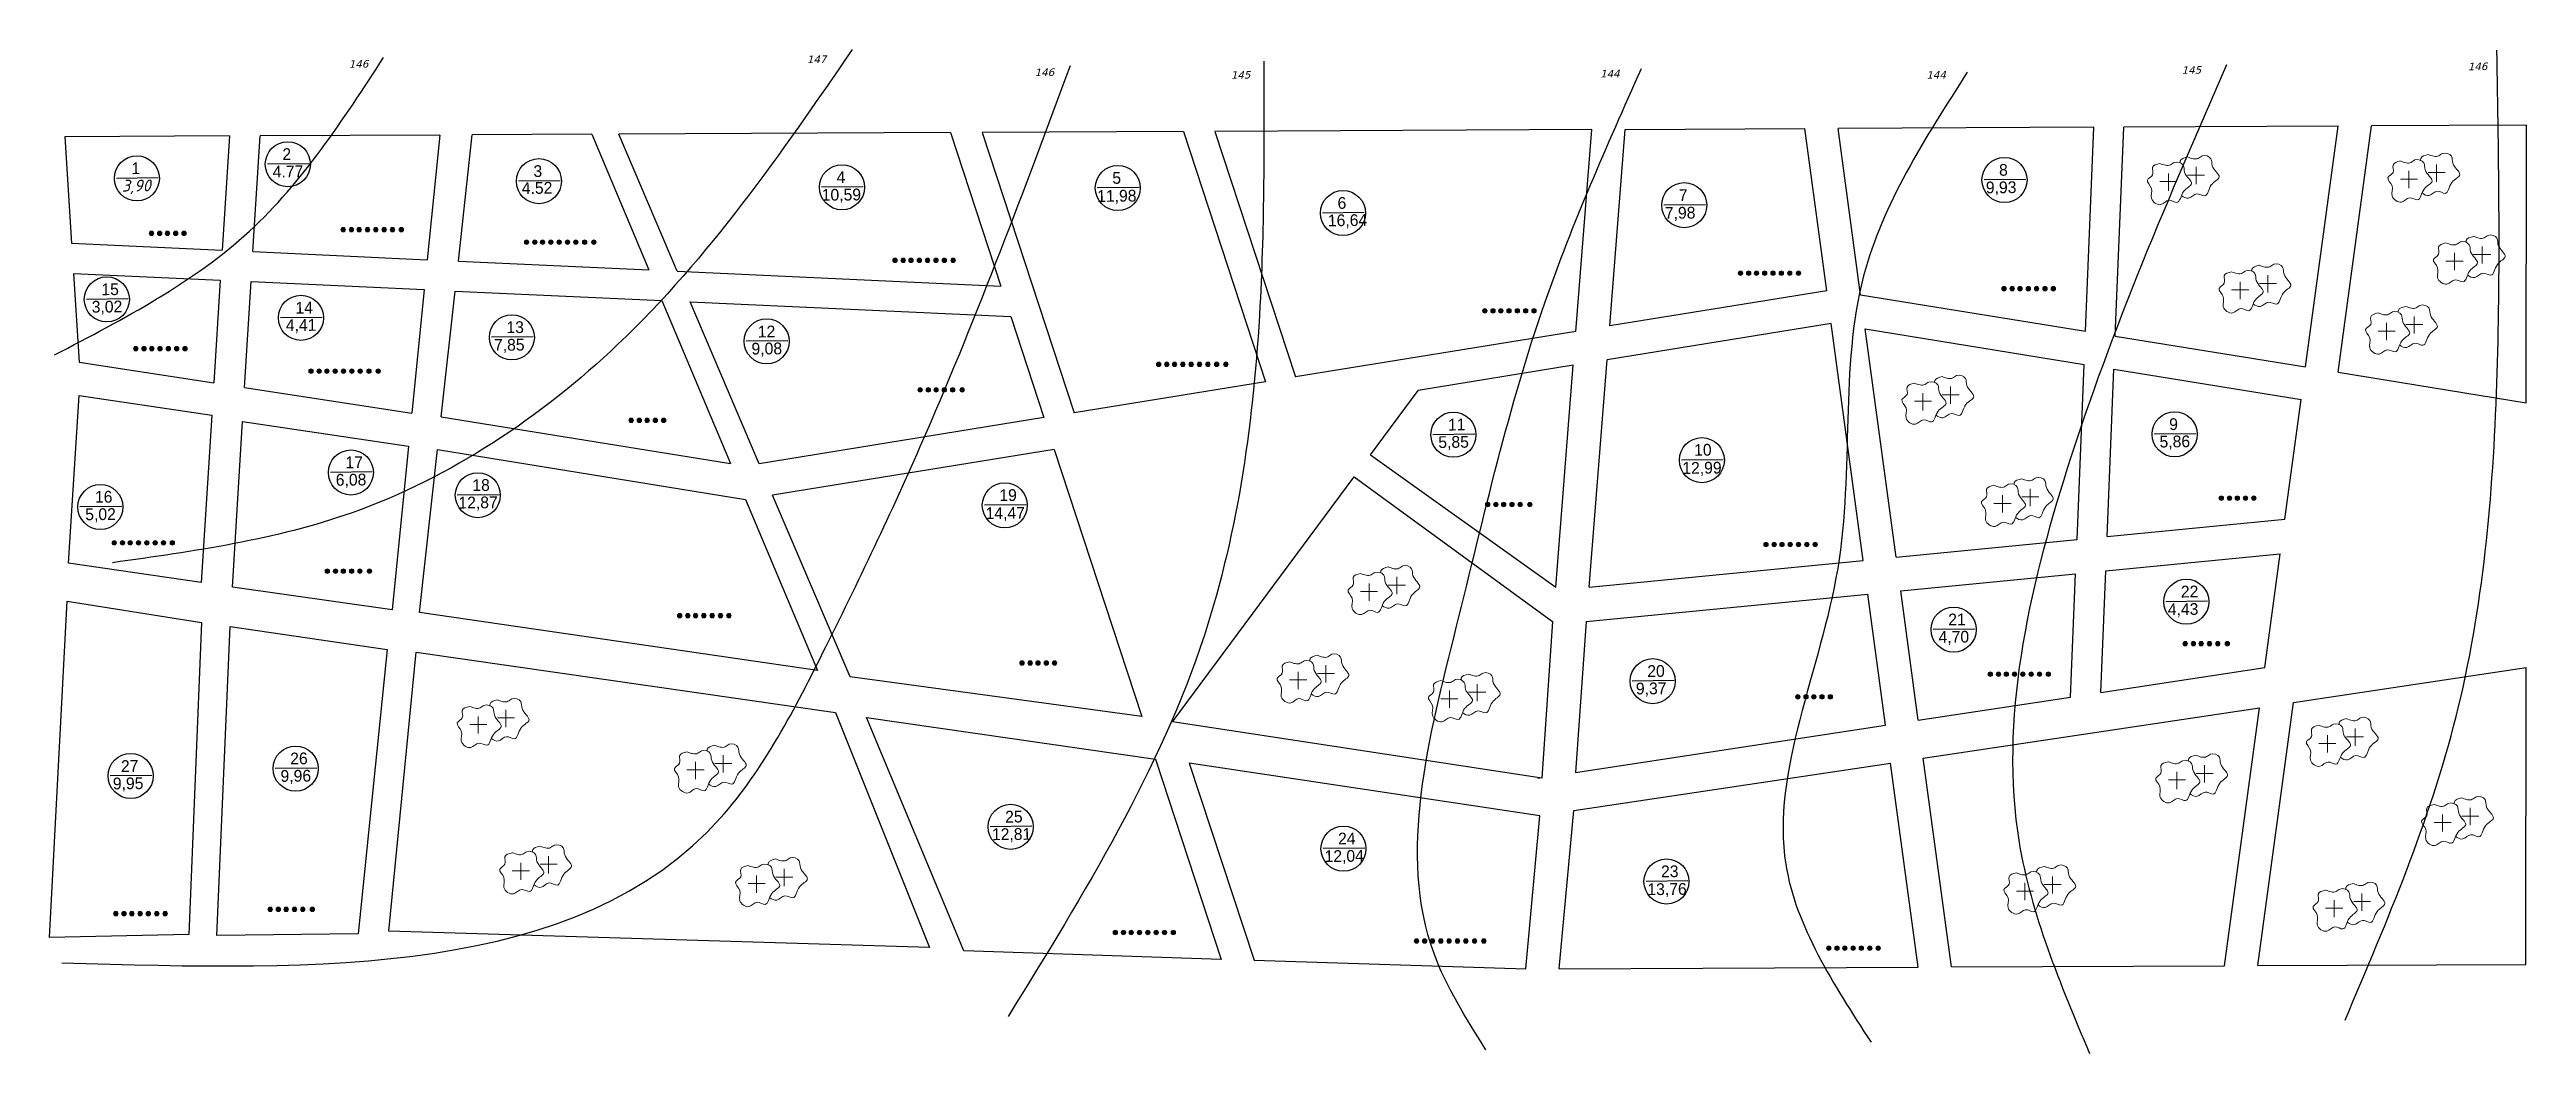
# Model space of a CAD drawing. Header units: millimetres. Extents: x -710977 to 10671, y -929782 to 89628.
# Drawn here: x 2108.1 to 2478.9, y 2162.9 to 2313.1 of the extents above; entities that cross this region are included whole.
import ezdxf

# ---------------------------------------------------------------- set-up
doc = ezdxf.new("R2010")
doc.units = ezdxf.units.MM
doc.header["$LTSCALE"] = 0.4
doc.layers.add('GRP_workPlace', color=100, linetype='Continuous')
doc.layers.add('Площади', color=7, linetype='Continuous')
doc.layers.add('Тонкая', color=82, linetype='Continuous', lineweight=20)
doc.styles.add('style1', font='verdana.ttf', dxfattribs={"oblique": 15})

msp = doc.modelspace()

# ---------------------------------------------------------------- texts
at = {"color": 2, "ltscale": 0.5, "attachment_point": 1, "rotation": 0.63657}
for s, width, insert, char_height in [('1', 5.01493, (2120.384, 2296.174), 1.759), ('4.{\\Ftxt|c204;77}', 8.51432, (2141.531, 2295.677), 1.75896), ('2', 5.01493, (2142.981, 2298.287), 1.759), ('3', 5.01493, (2180.57, 2295.753), 1.759), ('8', 5.01493, (2399.979, 2295.932), 1.759), ('{\\fISOCPEUR|b0|i1|c204|p34;3,90}', 8.51432, (2118.934, 2293.564), 1.75896), ('4.{\\Ftxt|c204;52}', 8.51432, (2178.82, 2293.211), 1.75896), ('{\\Ftxt|c204;10,59}', 8.51432, (2223.722, 2292.196), 1.75896), ('4', 5.01493, (2225.942, 2294.843), 1.759), ('{\\Ftxt|c204;11,98}', 8.51432, (2264.959, 2292.025), 1.75896), ('5', 5.01493, (2267.232, 2294.737), 1.759), ('7', 5.01493, (2352.036, 2292.159), 1.759), ('{\\Ftxt|c204;9,93}', 8.51432, (2398.002, 2293.302), 1.75896), ('{\\Ftxt|c204;16,64}', 8.51432, (2299.498, 2288.374), 1.75896), ('6', 5.01493, (2300.948, 2290.985), 1.759), ('{\\Ftxt|c204;7,98}', 8.51432, (2349.946, 2289.492), 1.75896), ('15', 5.01493, (2115.883, 2278.066), 1.759), ('{\\Ftxt|c204;3,02}', 8.51432, (2114.433, 2275.455), 1.75896), ('14', 5.01493, (2144.943, 2275.307), 1.759), ('{\\Ftxt|c204;4,41}', 8.51432, (2143.493, 2272.697), 1.75896), ('{\\Ftxt|c204;7,85}', 8.51432, (2174.657, 2269.746), 1.75896), ('13', 5.01493, (2176.525, 2272.389), 1.759), ('12', 5.01493, (2214.155, 2271.737), 1.759), ('{\\Ftxt|c204;9,08}', 8.51432, (2213.212, 2269.186), 1.75896), ('{\\Ftxt|c204;5,85}', 8.51432, (2316.029, 2255.21), 1.75896), ('11', 5.01493, (2317.479, 2257.82), 1.759), ('{\\Ftxt|c204;5,86}', 8.51432, (2424.003, 2255.28), 1.75896), ('9', 5.01493, (2425.453, 2257.89), 1.759), ('17', 5.01493, (2152.424, 2252.174), 1.759), ('{\\Ftxt|c204;12,99}', 8.51432, (2352.558, 2251.331), 1.75896), ('10', 5.01493, (2354.331, 2254.038), 1.759), ('{\\Ftxt|c204;6,08}', 8.51432, (2150.974, 2249.564), 1.75896), ('18', 5.01493, (2171.417, 2248.77), 1.759), ('19', 5.01493, (2250.316, 2247.261), 1.759), ('{\\Ftxt|c204;5,02}', 8.51432, (2113.469, 2244.401), 1.75896), ('16', 5.01493, (2114.919, 2247.012), 1.759), ('{\\Ftxt|c204;12,87}', 8.51432, (2169.332, 2246.149), 1.75896), ('{\\Ftxt|c204;14,47}', 8.51432, (2248.253, 2244.567), 1.75896), ('22', 5.01493, (2427.197, 2232.839), 1.759), ('21', 5.01493, (2392.368, 2228.668), 1.759), ('{\\Ftxt|c204;4,43}', 8.51432, (2425.239, 2230.198), 1.75896), ('{\\Ftxt|c204;4,70}', 8.51432, (2390.919, 2226.057), 1.75896), ('{\\Ftxt|c204;9,37}', 8.51432, (2345.614, 2218.337), 1.75896), ('20', 5.01493, (2347.317, 2220.952), 1.759), ('27', 5.01493, (2118.806, 2206.734), 1.759), ('26', 5.01493, (2144.15, 2207.87), 1.759), ('{\\Ftxt|c204;9,95}', 8.51432, (2117.598, 2204.131), 1.75896), ('{\\Ftxt|c204;9,96}', 8.51432, (2142.7, 2205.26), 1.75896), ('25', 5.01493, (2251.186, 2199.163), 1.759), ('{\\Ftxt|c204;12,81}', 8.51432, (2249.206, 2196.533), 1.75896), ('24', 5.01493, (2301.02, 2195.891), 1.759), ('{\\Ftxt|c204;12,04}', 8.51432, (2299.002, 2193.262), 1.75896), ('{\\Ftxt|c204;13,76}', 8.51432, (2347.332, 2188.306), 1.75896), ('23', 5.01493, (2349.375, 2190.984), 1.759)]:
    msp.add_mtext_dynamic_manual_height_columns(s, width=width, gutter_width=17.59, heights=[0], dxfattribs=dict(at, insert=insert, char_height=char_height))
at = {"layer": 'Площади', "color": 0, "lineweight": 30, "style": 'style1', "oblique": 15}
for s, p in [('146', (2152.929, 2310.338)), ('147', (2221.514, 2311.033)), ('146', (2255.609, 2309.086)), ('145', (2427.324, 2309.426)), ('146', (2470.169, 2309.958)), ('145', (2284.984, 2308.696)), ('144', (2340.268, 2308.878)), ('144', (2389.1, 2308.696))]:
    msp.add_text(s, height=1.12, rotation=0.71037, dxfattribs=at).set_placement(p)

# ---------------------------------------------------------------- hatches: boundary and pattern name
at = {"layer": 'Тонкая', "ltscale": 10}
for points in [[(2123.725, 2285.564, 1), (2123.054, 2285.564, 1)], [(2124.949, 2285.564, 1), (2124.278, 2285.564, 1)], [(2126.117, 2285.564, 1), (2125.446, 2285.564, 1)], [(2127.356, 2285.564, 1), (2126.685, 2285.564, 1)], [(2128.595, 2285.564, 1), (2127.924, 2285.564, 1)], [(2152.434, 2286.109, 1), (2151.763, 2286.109, 1)], [(2153.658, 2286.109, 1), (2152.987, 2286.109, 1)], [(2154.826, 2286.109, 1), (2154.155, 2286.109, 1)], [(2156.065, 2286.109, 1), (2155.394, 2286.109, 1)], [(2157.304, 2286.109, 1), (2156.633, 2286.109, 1)], [(2158.56, 2286.109, 1), (2157.889, 2286.109, 1)], [(2159.811, 2286.109, 1), (2159.14, 2286.109, 1)], [(2161.123, 2286.109, 1), (2160.452, 2286.109, 1)], [(2179.886, 2284.247, 1), (2179.215, 2284.247, 1)], [(2181.11, 2284.247, 1), (2180.439, 2284.247, 1)], [(2182.278, 2284.247, 1), (2181.606, 2284.247, 1)], [(2183.517, 2284.247, 1), (2182.845, 2284.247, 1)], [(2184.755, 2284.247, 1), (2184.084, 2284.247, 1)], [(2186.012, 2284.247, 1), (2185.341, 2284.247, 1)], [(2187.263, 2284.247, 1), (2186.591, 2284.247, 1)], [(2188.575, 2284.247, 1), (2187.904, 2284.247, 1)], [(2189.958, 2284.247, 1), (2189.286, 2284.247, 1)], [(2235.047, 2281.525, 1), (2234.376, 2281.525, 1)], [(2236.271, 2281.525, 1), (2235.6, 2281.525, 1)], [(2237.439, 2281.525, 1), (2236.767, 2281.525, 1)], [(2238.677, 2281.525, 1), (2238.006, 2281.525, 1)], [(2239.916, 2281.525, 1), (2239.245, 2281.525, 1)], [(2241.173, 2281.525, 1), (2240.502, 2281.525, 1)], [(2242.424, 2281.525, 1), (2241.752, 2281.525, 1)], [(2243.736, 2281.525, 1), (2243.065, 2281.525, 1)], [(2361.612, 2279.603, 1), (2360.941, 2279.603, 1)], [(2362.836, 2279.603, 1), (2362.165, 2279.603, 1)], [(2364.004, 2279.603, 1), (2363.332, 2279.603, 1)], [(2365.242, 2279.603, 1), (2364.571, 2279.603, 1)], [(2366.481, 2279.603, 1), (2365.81, 2279.603, 1)], [(2367.738, 2279.603, 1), (2367.067, 2279.603, 1)], [(2368.989, 2279.603, 1), (2368.317, 2279.603, 1)], [(2370.301, 2279.603, 1), (2369.63, 2279.603, 1)], [(2401.075, 2277.296, 1), (2400.404, 2277.296, 1)], [(2402.299, 2277.296, 1), (2401.628, 2277.296, 1)], [(2403.467, 2277.296, 1), (2402.795, 2277.296, 1)], [(2404.706, 2277.296, 1), (2404.034, 2277.296, 1)], [(2405.945, 2277.296, 1), (2405.273, 2277.296, 1)], [(2407.201, 2277.296, 1), (2406.53, 2277.296, 1)], [(2408.452, 2277.296, 1), (2407.78, 2277.296, 1)], [(2323.336, 2273.976, 1), (2322.665, 2273.976, 1)], [(2324.56, 2273.976, 1), (2323.889, 2273.976, 1)], [(2325.728, 2273.976, 1), (2325.057, 2273.976, 1)], [(2326.967, 2273.976, 1), (2326.295, 2273.976, 1)], [(2328.206, 2273.976, 1), (2327.534, 2273.976, 1)], [(2329.462, 2273.976, 1), (2328.791, 2273.976, 1)], [(2330.713, 2273.976, 1), (2330.042, 2273.976, 1)], [(2121.378, 2268.316, 1), (2120.707, 2268.316, 1)], [(2122.602, 2268.316, 1), (2121.931, 2268.316, 1)], [(2123.77, 2268.316, 1), (2123.099, 2268.316, 1)], [(2125.009, 2268.316, 1), (2124.338, 2268.316, 1)], [(2126.248, 2268.316, 1), (2125.576, 2268.316, 1)], [(2127.504, 2268.316, 1), (2126.833, 2268.316, 1)], [(2128.755, 2268.316, 1), (2128.084, 2268.316, 1)], [(2274.504, 2265.977, 1), (2273.832, 2265.977, 1)], [(2275.728, 2265.977, 1), (2275.056, 2265.977, 1)], [(2276.895, 2265.977, 1), (2276.224, 2265.977, 1)], [(2278.134, 2265.977, 1), (2277.463, 2265.977, 1)], [(2279.373, 2265.977, 1), (2278.702, 2265.977, 1)], [(2280.63, 2265.977, 1), (2279.958, 2265.977, 1)], [(2281.88, 2265.977, 1), (2281.209, 2265.977, 1)], [(2283.193, 2265.977, 1), (2282.521, 2265.977, 1)], [(2284.575, 2265.977, 1), (2283.904, 2265.977, 1)], [(2147.601, 2264.945, 1), (2146.93, 2264.945, 1)], [(2148.825, 2264.945, 1), (2148.154, 2264.945, 1)], [(2149.993, 2264.945, 1), (2149.322, 2264.945, 1)], [(2151.232, 2264.945, 1), (2150.561, 2264.945, 1)], [(2152.471, 2264.945, 1), (2151.8, 2264.945, 1)], [(2153.727, 2264.945, 1), (2153.056, 2264.945, 1)], [(2154.978, 2264.945, 1), (2154.307, 2264.945, 1)], [(2156.29, 2264.945, 1), (2155.619, 2264.945, 1)], [(2157.673, 2264.945, 1), (2157.002, 2264.945, 1)], [(2238.796, 2262.143, 1), (2238.124, 2262.143, 1)], [(2240.02, 2262.143, 1), (2239.348, 2262.143, 1)], [(2241.187, 2262.143, 1), (2240.516, 2262.143, 1)], [(2242.426, 2262.143, 1), (2241.755, 2262.143, 1)], [(2243.665, 2262.143, 1), (2242.994, 2262.143, 1)], [(2245.094, 2262.143, 1), (2244.423, 2262.143, 1)], [(2195.537, 2257.592, 1), (2194.866, 2257.592, 1)], [(2196.761, 2257.592, 1), (2196.09, 2257.592, 1)], [(2197.929, 2257.592, 1), (2197.258, 2257.592, 1)], [(2199.168, 2257.592, 1), (2198.497, 2257.592, 1)], [(2200.407, 2257.592, 1), (2199.736, 2257.592, 1)], [(2323.773, 2245.009, 1), (2323.102, 2245.009, 1)], [(2324.997, 2245.009, 1), (2324.326, 2245.009, 1)], [(2326.165, 2245.009, 1), (2325.493, 2245.009, 1)], [(2327.404, 2245.009, 1), (2326.732, 2245.009, 1)], [(2328.643, 2245.009, 1), (2327.971, 2245.009, 1)], [(2330.072, 2245.009, 1), (2329.4, 2245.009, 1)], [(2433.601, 2245.954, 1), (2432.929, 2245.954, 1)], [(2434.825, 2245.954, 1), (2434.153, 2245.954, 1)], [(2435.992, 2245.954, 1), (2435.321, 2245.954, 1)], [(2437.231, 2245.954, 1), (2436.56, 2245.954, 1)], [(2438.47, 2245.954, 1), (2437.799, 2245.954, 1)], [(2118.155, 2239.264, 1), (2117.484, 2239.264, 1)], [(2119.379, 2239.264, 1), (2118.708, 2239.264, 1)], [(2120.546, 2239.264, 1), (2119.875, 2239.264, 1)], [(2121.785, 2239.264, 1), (2121.114, 2239.264, 1)], [(2123.024, 2239.264, 1), (2122.353, 2239.264, 1)], [(2124.281, 2239.264, 1), (2123.61, 2239.264, 1)], [(2125.531, 2239.264, 1), (2124.86, 2239.264, 1)], [(2126.844, 2239.264, 1), (2126.172, 2239.264, 1)], [(2365.429, 2239.005, 1), (2364.758, 2239.005, 1)], [(2366.653, 2239.005, 1), (2365.982, 2239.005, 1)], [(2367.821, 2239.005, 1), (2367.149, 2239.005, 1)], [(2369.059, 2239.005, 1), (2368.388, 2239.005, 1)], [(2370.298, 2239.005, 1), (2369.627, 2239.005, 1)], [(2371.555, 2239.005, 1), (2370.884, 2239.005, 1)], [(2372.806, 2239.005, 1), (2372.134, 2239.005, 1)], [(2150.063, 2235.028, 1), (2149.391, 2235.028, 1)], [(2151.287, 2235.028, 1), (2150.615, 2235.028, 1)], [(2152.454, 2235.028, 1), (2151.783, 2235.028, 1)], [(2153.693, 2235.028, 1), (2153.022, 2235.028, 1)], [(2154.932, 2235.028, 1), (2154.261, 2235.028, 1)], [(2156.361, 2235.028, 1), (2155.69, 2235.028, 1)], [(2202.793, 2228.37, 1), (2202.121, 2228.37, 1)], [(2204.017, 2228.37, 1), (2203.345, 2228.37, 1)], [(2205.184, 2228.37, 1), (2204.513, 2228.37, 1)], [(2206.423, 2228.37, 1), (2205.752, 2228.37, 1)], [(2207.662, 2228.37, 1), (2206.991, 2228.37, 1)], [(2208.919, 2228.37, 1), (2208.248, 2228.37, 1)], [(2210.169, 2228.37, 1), (2209.498, 2228.37, 1)], [(2254.057, 2221.292, 1), (2253.385, 2221.292, 1)], [(2255.281, 2221.292, 1), (2254.609, 2221.292, 1)], [(2256.448, 2221.292, 1), (2255.777, 2221.292, 1)], [(2257.687, 2221.292, 1), (2257.016, 2221.292, 1)], [(2258.926, 2221.292, 1), (2258.255, 2221.292, 1)], [(2428.197, 2224.179, 1), (2427.526, 2224.179, 1)], [(2429.421, 2224.179, 1), (2428.75, 2224.179, 1)], [(2430.589, 2224.179, 1), (2429.918, 2224.179, 1)], [(2431.828, 2224.179, 1), (2431.156, 2224.179, 1)], [(2433.067, 2224.179, 1), (2432.395, 2224.179, 1)], [(2434.496, 2224.179, 1), (2433.824, 2224.179, 1)], [(2399.014, 2219.605, 1), (2398.343, 2219.605, 1)], [(2400.238, 2219.605, 1), (2399.567, 2219.605, 1)], [(2401.406, 2219.605, 1), (2400.735, 2219.605, 1)], [(2402.645, 2219.605, 1), (2401.974, 2219.605, 1)], [(2403.884, 2219.605, 1), (2403.213, 2219.605, 1)], [(2405.14, 2219.605, 1), (2404.469, 2219.605, 1)], [(2406.391, 2219.605, 1), (2405.72, 2219.605, 1)], [(2407.703, 2219.605, 1), (2407.032, 2219.605, 1)], [(2370.198, 2216.227, 1), (2369.527, 2216.227, 1)], [(2371.422, 2216.227, 1), (2370.751, 2216.227, 1)], [(2372.59, 2216.227, 1), (2371.919, 2216.227, 1)], [(2373.829, 2216.227, 1), (2373.158, 2216.227, 1)], [(2375.068, 2216.227, 1), (2374.396, 2216.227, 1)], [(2118.396, 2183.773, 1), (2117.724, 2183.773, 1)], [(2119.62, 2183.773, 1), (2118.948, 2183.773, 1)], [(2120.787, 2183.773, 1), (2120.116, 2183.773, 1)], [(2122.026, 2183.773, 1), (2121.355, 2183.773, 1)], [(2123.265, 2183.773, 1), (2122.594, 2183.773, 1)], [(2124.522, 2183.773, 1), (2123.85, 2183.773, 1)], [(2125.772, 2183.773, 1), (2125.101, 2183.773, 1)], [(2141.505, 2184.429, 1), (2140.833, 2184.429, 1)], [(2142.729, 2184.429, 1), (2142.057, 2184.429, 1)], [(2143.896, 2184.429, 1), (2143.225, 2184.429, 1)], [(2145.135, 2184.429, 1), (2144.464, 2184.429, 1)], [(2146.374, 2184.429, 1), (2145.703, 2184.429, 1)], [(2147.803, 2184.429, 1), (2147.132, 2184.429, 1)], [(2268.017, 2180.968, 1), (2267.346, 2180.968, 1)], [(2269.241, 2180.968, 1), (2268.57, 2180.968, 1)], [(2270.409, 2180.968, 1), (2269.737, 2180.968, 1)], [(2271.648, 2180.968, 1), (2270.976, 2180.968, 1)], [(2272.887, 2180.968, 1), (2272.215, 2180.968, 1)], [(2274.143, 2180.968, 1), (2273.472, 2180.968, 1)], [(2275.394, 2180.968, 1), (2274.722, 2180.968, 1)], [(2276.706, 2180.968, 1), (2276.035, 2180.968, 1)], [(2313.12, 2179.697, 1), (2312.449, 2179.697, 1)], [(2314.344, 2179.697, 1), (2313.673, 2179.697, 1)], [(2315.511, 2179.697, 1), (2314.84, 2179.697, 1)], [(2316.75, 2179.697, 1), (2316.079, 2179.697, 1)], [(2317.989, 2179.697, 1), (2317.318, 2179.697, 1)], [(2319.246, 2179.697, 1), (2318.575, 2179.697, 1)], [(2320.496, 2179.697, 1), (2319.825, 2179.697, 1)], [(2321.809, 2179.697, 1), (2321.137, 2179.697, 1)], [(2323.191, 2179.697, 1), (2322.52, 2179.697, 1)], [(2374.848, 2178.613, 1), (2374.176, 2178.613, 1)], [(2376.072, 2178.613, 1), (2375.4, 2178.613, 1)], [(2377.239, 2178.613, 1), (2376.568, 2178.613, 1)], [(2378.478, 2178.613, 1), (2377.807, 2178.613, 1)], [(2379.717, 2178.613, 1), (2379.046, 2178.613, 1)], [(2380.974, 2178.613, 1), (2380.302, 2178.613, 1)], [(2382.224, 2178.613, 1), (2381.553, 2178.613, 1)]]:
    msp.add_hatch(color=0, dxfattribs=at).paths.add_polyline_path(points)

# ---------------------------------------------------------------- linework, layer by layer
at = {"color": 241, "lineweight": 25}
for p, q in [((2146.997, 2295.977), (2140.743, 2295.907)), ((2124.4, 2293.863), (2118.146, 2293.794)), ((2184.586, 2293.443), (2178.332, 2293.373)), ((2229.958, 2292.532), (2223.704, 2292.463)), ((2271.248, 2292.427), (2264.994, 2292.357)), ((2403.995, 2293.621), (2397.742, 2293.552)), ((2304.963, 2288.674), (2298.71, 2288.605)), ((2356.052, 2289.848), (2349.799, 2289.778)), ((2119.899, 2275.755), (2113.645, 2275.685)), ((2148.959, 2272.997), (2142.705, 2272.927)), ((2180.541, 2270.078), (2174.287, 2270.008)), ((2218.677, 2269.486), (2212.424, 2269.416)), ((2321.495, 2255.509), (2315.241, 2255.44)), ((2429.469, 2255.579), (2423.215, 2255.51)), ((2358.695, 2251.699), (2352.441, 2251.63)), ((2156.44, 2249.863), (2150.186, 2249.794)), ((2118.935, 2244.701), (2112.681, 2244.632)), ((2175.433, 2246.459), (2169.179, 2246.39)), ((2254.332, 2244.951), (2248.078, 2244.881)), ((2431.213, 2230.529), (2424.96, 2230.459)), ((2396.384, 2226.357), (2390.131, 2226.288)), ((2351.333, 2218.642), (2345.079, 2218.572)), ((2123.461, 2204.462), (2117.208, 2204.393)), ((2148.166, 2205.56), (2141.912, 2205.49)), ((2255.202, 2196.853), (2248.949, 2196.783)), ((2305.036, 2193.58), (2298.782, 2193.511)), ((2353.391, 2188.673), (2347.137, 2188.604))]:
    msp.add_line(p, q, dxfattribs=at)
at = {"color": 0, "lineweight": 30}
for p, q in [((2110.974, 2236.232), (2112.589, 2261.286)), ((2130.82, 2233.347), (2110.974, 2236.232)), ((2410.706, 2216.18), (2411.454, 2234.634))]:
    msp.add_line(p, q, dxfattribs=at)
at = {"color": 241, "lineweight": 25}
for centre in [(2143.804, 2295.903), (2121.207, 2293.79), (2181.394, 2293.369), (2226.766, 2292.458), (2268.055, 2292.353), (2400.803, 2293.548), (2301.771, 2288.6), (2352.86, 2289.774), (2116.707, 2275.681), (2145.766, 2272.923), (2177.348, 2270.004), (2215.485, 2269.412), (2318.302, 2255.436), (2426.277, 2255.506), (2355.502, 2251.626), (2153.248, 2249.79), (2115.743, 2244.627), (2172.241, 2246.386), (2251.14, 2244.877), (2428.021, 2230.455), (2393.192, 2226.283), (2348.14, 2218.568), (2120.269, 2204.389), (2144.974, 2205.486), (2252.01, 2196.779), (2301.843, 2193.507), (2350.198, 2188.6)]:
    msp.add_circle(centre, 3.373, dxfattribs=at)
at = {"ltscale": 0.5}
for points in [[(2108.898, 2267.391), (2138.057, 2285.894), (2158.152, 2311.878)], [(2109.96, 2176.424), (2208.588, 2198.101), (2224.349, 2223.691), (2239.322, 2255.58), (2260.994, 2310.697)], [(2228.289, 2313.059), (2193.221, 2268.966), (2153.424, 2243.769), (2117.567, 2236.289)], [(2289.897, 2311.33), (2289.342, 2274.77), (2281.026, 2225.469), (2251.642, 2168.412)], [(2323.162, 2163.427), (2315.4, 2177.829), (2318.726, 2226.576), (2332.032, 2275.324), (2346.447, 2310.222)], [(2434.045, 2310.776), (2410.205, 2250.396), (2402.998, 2194.448), (2413.532, 2162.873)], [(2451.787, 2167.858), (2468.419, 2213.282), (2474.518, 2263.137), (2474.518, 2312.992)], [(2395.236, 2309.668), (2379.712, 2279.201), (2375.831, 2235.44), (2368.07, 2191.124), (2380.821, 2164.535)]]:
    msp.add_spline(points, degree=3, dxfattribs=at)
at = {"layer": 'GRP_workPlace', "color": 4, "lineweight": 30}
for p, q in [((2135.069, 2300.129), (2110.415, 2300.013)), ((2110.415, 2300.013), (2111.442, 2284.073)), ((2135.069, 2300.129), (2133.981, 2283.036)), ((2138.582, 2282.824), (2139.647, 2300.15)), ((2166.545, 2300.277), (2139.647, 2300.15)), ((2166.545, 2300.277), (2164.672, 2281.624)), ((2169.338, 2281.409), (2171.424, 2300.3)), ((2189.314, 2300.384), (2171.424, 2300.3)), ((2189.314, 2300.384), (2197.855, 2280.097)), ((2243.034, 2300.636), (2193.355, 2300.403)), ((2202.098, 2279.902), (2193.355, 2300.403)), ((2243.034, 2300.636), (2250.552, 2277.673)), ((2277.896, 2300.8), (2247.743, 2300.658)), ((2247.743, 2300.658), (2261.526, 2258.726)), ((2277.896, 2300.8), (2290.151, 2263.365)), ((2111.442, 2284.073), (2133.981, 2283.036)), ((2138.582, 2282.824), (2164.672, 2281.624)), ((2169.338, 2281.409), (2197.855, 2280.097)), ((2111.733, 2279.56), (2112.589, 2266.286)), ((2111.733, 2279.56), (2133.696, 2278.549)), ((2133.696, 2278.549), (2132.72, 2263.202)), ((2137.333, 2262.496), (2138.306, 2278.337)), ((2138.306, 2278.337), (2164.223, 2277.145)), ((2164.223, 2277.145), (2162.367, 2258.661)), ((2166.767, 2258.133), (2168.843, 2276.932)), ((2168.843, 2276.932), (2199.787, 2275.508)), ((2202.098, 2279.902), (2250.552, 2277.673)), ((2199.787, 2275.508), (2210.058, 2251.116)), ((2214.389, 2251.085), (2204.056, 2275.312)), ((2204.056, 2275.312), (2252.048, 2273.104)), ((2252.048, 2273.104), (2256.995, 2257.991)), ((2112.589, 2266.286), (2132.72, 2263.202)), ((2137.333, 2262.496), (2162.367, 2258.661)), ((2290.151, 2263.365), (2261.526, 2258.726)), ((2112.589, 2261.286), (2132.411, 2258.348)), ((2132.411, 2258.348), (2130.82, 2233.347)), ((2135.498, 2232.643), (2137.021, 2257.418)), ((2137.021, 2257.418), (2161.873, 2253.737)), ((2166.767, 2258.133), (2210.058, 2251.116)), ((2256.995, 2257.991), (2214.389, 2251.085)), ((2161.873, 2253.737), (2159.415, 2229.249)), ((2163.532, 2228.832), (2166.225, 2253.22)), ((2166.225, 2253.22), (2212.317, 2245.749)), ((2258.55, 2253.243), (2216.384, 2246.409)), ((2258.55, 2253.243), (2271.64, 2213.259)), ((2212.317, 2245.749), (2223.093, 2220.156)), ((2227.98, 2219.219), (2216.384, 2246.409)), ((2159.415, 2229.249), (2135.498, 2232.643)), ((2108.131, 2180.221), (2110.793, 2230.535)), ((2110.793, 2230.535), (2130.891, 2227.363)), ((2223.093, 2220.156), (2163.532, 2228.832)), ((2130.891, 2227.363), (2128.966, 2180.647)), ((2133.183, 2180.533), (2135.187, 2226.734)), ((2135.187, 2226.734), (2158.672, 2223.298)), ((2158.672, 2223.298), (2154.337, 2180.741)), ((2271.64, 2213.259), (2227.98, 2219.219)), ((2245.001, 2178.206), (2230.46, 2213.107)), ((2230.46, 2213.107), (2273.724, 2206.891)), ((2273.724, 2206.891), (2283.535, 2176.925)), ((2128.966, 2180.647), (2108.131, 2180.221)), ((2154.337, 2180.741), (2133.183, 2180.533)), ((2283.535, 2176.925), (2245.001, 2178.206))]:
    msp.add_line(p, q, dxfattribs=at)
at = {"layer": 'GRP_workPlace', "color": 6, "lineweight": 30}
for p, q in [((2339.002, 2301.087), (2282.605, 2300.822)), ((2282.605, 2300.822), (2294.676, 2264.099)), ((2336.64, 2270.901), (2339.002, 2301.087)), ((2341.704, 2271.722), (2344.002, 2301.087)), ((2344.002, 2301.087), (2370.906, 2301.237)), ((2374.187, 2276.987), (2370.906, 2301.237)), ((2414.163, 2301.44), (2375.903, 2301.26)), ((2379.27, 2276.378), (2375.903, 2301.26)), ((2412.926, 2270.922), (2414.163, 2301.44)), ((2374.187, 2276.987), (2341.704, 2271.722)), ((2379.27, 2276.378), (2412.926, 2270.922)), ((2336.64, 2270.901), (2294.676, 2264.099)), ((2374.849, 2272.094), (2341.308, 2266.657)), ((2379.647, 2236.635), (2374.849, 2272.094)), ((2336.244, 2265.837), (2313.04, 2262.075)), ((2333.646, 2232.629), (2336.244, 2265.837)), ((2338.646, 2232.629), (2341.308, 2266.657)), ((2305.899, 2252.449), (2313.04, 2262.075)), ((2416.18, 2240.205), (2417.195, 2265.23)), ((2417.195, 2265.23), (2445.208, 2260.69)), ((2442.788, 2242.805), (2445.208, 2260.69)), ((2305.899, 2252.449), (2333.646, 2232.629)), ((2416.18, 2240.205), (2442.788, 2242.805)), ((2338.646, 2232.629), (2379.647, 2236.635)), ((2415.972, 2235.075), (2442.088, 2237.627)), ((2439.783, 2220.594), (2442.088, 2237.627)), ((2385.264, 2232.075), (2411.454, 2234.634)), ((2415.234, 2216.868), (2415.972, 2235.075)), ((2338.154, 2227.472), (2380.329, 2231.593)), ((2382.984, 2211.972), (2380.329, 2231.593)), ((2387.883, 2212.716), (2385.264, 2232.075)), ((2338.154, 2227.472), (2336.574, 2204.927)), ((2415.234, 2216.868), (2439.783, 2220.594)), ((2387.883, 2212.716), (2410.706, 2216.18)), ((2336.574, 2204.927), (2382.984, 2211.972)), ((2331.24, 2198.436), (2278.755, 2206.311)), ((2278.755, 2206.311), (2288.451, 2176.813)), ((2336.31, 2199.197), (2383.749, 2206.315)), ((2387.88, 2175.783), (2383.749, 2206.315)), ((2334.124, 2175.514), (2336.31, 2199.197)), ((2329.124, 2175.514), (2331.24, 2198.436)), ((2288.451, 2176.813), (2329.124, 2175.514)), ((2334.126, 2175.537), (2387.88, 2175.783))]:
    msp.add_line(p, q, dxfattribs=at)
at = {"layer": 'GRP_workPlace', "color": 0, "lineweight": 30}
for p, q in [((2417.396, 2270.198), (2418.664, 2301.461)), ((2450.745, 2301.612), (2418.664, 2301.461)), ((2445.87, 2265.582), (2450.745, 2301.612)), ((2450.763, 2264.789), (2455.748, 2301.635)), ((2478.947, 2301.744), (2455.748, 2301.635)), ((2478.921, 2260.225), (2478.947, 2301.744)), ((2384.582, 2237.117), (2379.961, 2271.265)), ((2379.961, 2271.265), (2412.724, 2265.955)), ((2417.396, 2270.198), (2445.87, 2265.582)), ((2411.662, 2239.764), (2412.724, 2265.955)), ((2450.763, 2264.789), (2478.921, 2260.225)), ((2276.236, 2212.467), (2303.446, 2249.144)), ((2303.446, 2249.144), (2333.154, 2227.472)), ((2384.582, 2237.117), (2411.662, 2239.764)), ((2333.154, 2227.472), (2331.515, 2204.076)), ((2158.903, 2181.183), (2163, 2222.892)), ((2163, 2222.892), (2225.784, 2213.896)), ((2444.076, 2215.366), (2478.896, 2220.591)), ((2478.868, 2176.198), (2478.896, 2220.591)), ((2225.784, 2213.896), (2239.867, 2178.744)), ((2388.65, 2207.05), (2438.972, 2214.601)), ((2433.749, 2175.992), (2438.972, 2214.601)), ((2438.752, 2176.015), (2444.076, 2215.366)), ((2331.515, 2204.076), (2276.236, 2212.467)), ((2392.877, 2175.806), (2388.65, 2207.05)), ((2330.965, 2204.076), (2331.521, 2204.16)), ((2239.867, 2178.744), (2158.903, 2181.183)), ((2392.877, 2175.806), (2433.749, 2175.992)), ((2438.752, 2176.015), (2478.868, 2176.198))]:
    msp.add_line(p, q, dxfattribs=at)
at = {"layer": 'Тонкая', "color": 0}
for p, q in [((2429.486, 2295.501), (2429.486, 2292.918)), ((2465.5, 2295.872), (2465.5, 2293.288)), ((2465.5, 2294.652), (2465.5, 2295.872)), ((2425.338, 2293.304), (2425.338, 2294.523)), ((2425.338, 2294.523), (2425.338, 2291.94)), ((2461.352, 2293.675), (2461.352, 2294.894)), ((2461.352, 2294.894), (2461.352, 2292.311)), ((2468.163, 2281.42), (2468.163, 2282.639)), ((2468.163, 2282.639), (2468.163, 2280.056)), ((2472.311, 2283.617), (2472.311, 2281.034)), ((2472.311, 2282.397), (2472.311, 2283.617)), ((2436.077, 2277.097), (2436.077, 2278.316)), ((2436.077, 2278.316), (2436.077, 2275.733)), ((2440.224, 2279.294), (2440.224, 2276.711)), ((2440.224, 2278.075), (2440.224, 2279.294)), ((2462.147, 2273.143), (2462.147, 2270.56)), ((2462.147, 2271.923), (2462.147, 2273.143)), ((2457.999, 2270.946), (2457.999, 2272.165)), ((2457.999, 2272.165), (2457.999, 2269.582)), ((2392.74, 2262.642), (2392.74, 2260.059)), ((2392.74, 2261.422), (2392.74, 2262.642)), ((2388.593, 2260.445), (2388.593, 2261.664)), ((2388.593, 2261.664), (2388.593, 2259.081)), ((2404.644, 2247.351), (2404.644, 2244.767)), ((2404.644, 2246.131), (2404.644, 2247.351)), ((2400.496, 2245.154), (2400.496, 2246.373)), ((2400.496, 2246.373), (2400.496, 2243.79)), ((2305.677, 2231.967), (2305.677, 2233.187)), ((2305.677, 2233.187), (2305.677, 2230.604)), ((2309.824, 2234.164), (2309.824, 2231.581)), ((2309.824, 2232.945), (2309.824, 2234.164)), ((2295.054, 2218.745), (2295.054, 2219.964)), ((2295.054, 2219.964), (2295.054, 2217.381)), ((2299.202, 2220.942), (2299.202, 2218.359)), ((2299.202, 2219.723), (2299.202, 2220.942)), ((2321.85, 2218.137), (2321.85, 2215.554)), ((2321.85, 2216.918), (2321.85, 2218.137)), ((2176.45, 2214.278), (2176.45, 2211.695)), ((2176.45, 2213.058), (2176.45, 2214.278)), ((2317.702, 2215.94), (2317.702, 2217.16)), ((2317.702, 2217.16), (2317.702, 2214.576)), ((2172.302, 2212.081), (2172.302, 2213.3)), ((2172.302, 2213.3), (2172.302, 2210.717)), ((2449.138, 2209.266), (2449.138, 2210.485)), ((2449.138, 2210.485), (2449.138, 2207.902)), ((2453.285, 2211.462), (2453.285, 2208.879)), ((2453.285, 2210.243), (2453.285, 2211.462)), ((2204.832, 2205.28), (2204.832, 2206.499)), ((2204.832, 2206.499), (2204.832, 2203.916)), ((2208.98, 2207.477), (2208.98, 2204.894)), ((2208.98, 2206.257), (2208.98, 2207.477)), ((2426.601, 2203.797), (2426.601, 2205.016)), ((2426.601, 2205.016), (2426.601, 2202.433)), ((2430.749, 2205.994), (2430.749, 2203.411)), ((2430.749, 2204.775), (2430.749, 2205.994)), ((2470.53, 2199.612), (2470.53, 2197.029)), ((2470.53, 2198.392), (2470.53, 2199.612)), ((2466.382, 2197.415), (2466.382, 2198.634)), ((2466.382, 2198.634), (2466.382, 2196.051)), ((2182.828, 2192.388), (2182.828, 2189.804)), ((2182.828, 2191.168), (2182.828, 2192.388)), ((2178.681, 2190.191), (2178.681, 2191.41)), ((2178.681, 2191.41), (2178.681, 2188.827)), ((2213.975, 2188.278), (2213.975, 2189.497)), ((2213.975, 2189.497), (2213.975, 2186.914)), ((2218.122, 2190.475), (2218.122, 2187.892)), ((2218.122, 2189.255), (2218.122, 2190.475)), ((2403.86, 2188.389), (2403.86, 2185.805)), ((2408.008, 2189.366), (2408.008, 2186.783)), ((2408.008, 2188.147), (2408.008, 2189.366)), ((2450.152, 2184.6), (2450.152, 2185.82)), ((2450.152, 2185.82), (2450.152, 2183.237)), ((2454.299, 2186.797), (2454.299, 2184.214)), ((2454.299, 2185.578), (2454.299, 2186.797))]:
    msp.add_line(p, q, dxfattribs=at)
at = {"layer": 'Тонкая', "color": 6}
for p, q in [((2429.486, 2294.281), (2429.486, 2295.501)), ((2403.86, 2187.169), (2403.86, 2188.389))]:
    msp.add_line(p, q, dxfattribs=at)
at = {"layer": 'Тонкая', "color": 0, "ltscale": 10}
for centre in [(2123.39, 2285.564), (2124.614, 2285.564), (2125.781, 2285.564), (2127.02, 2285.564), (2128.259, 2285.564), (2152.099, 2286.109), (2153.323, 2286.109), (2154.49, 2286.109), (2155.729, 2286.109), (2156.968, 2286.109), (2158.225, 2286.109), (2159.475, 2286.109), (2160.788, 2286.109), (2179.55, 2284.247), (2180.774, 2284.247), (2181.942, 2284.247), (2183.181, 2284.247), (2184.42, 2284.247), (2185.676, 2284.247), (2186.927, 2284.247), (2188.239, 2284.247), (2189.622, 2284.247), (2234.711, 2281.525), (2235.935, 2281.525), (2237.103, 2281.525), (2238.342, 2281.525), (2239.581, 2281.525), (2240.837, 2281.525), (2242.088, 2281.525), (2243.4, 2281.525), (2361.276, 2279.603), (2362.5, 2279.603), (2363.668, 2279.603), (2364.907, 2279.603), (2366.146, 2279.603), (2367.402, 2279.603), (2368.653, 2279.603), (2369.965, 2279.603), (2400.739, 2277.296), (2401.963, 2277.296), (2403.131, 2277.296), (2404.37, 2277.296), (2405.609, 2277.296), (2406.865, 2277.296), (2408.116, 2277.296), (2323.001, 2273.976), (2324.225, 2273.976), (2325.392, 2273.976), (2326.631, 2273.976), (2327.87, 2273.976), (2329.127, 2273.976), (2330.377, 2273.976), (2121.043, 2268.316), (2122.267, 2268.316), (2123.434, 2268.316), (2124.673, 2268.316), (2125.912, 2268.316), (2127.169, 2268.316), (2128.419, 2268.316), (2274.168, 2265.977), (2275.392, 2265.977), (2276.56, 2265.977), (2277.798, 2265.977), (2279.037, 2265.977), (2280.294, 2265.977), (2281.545, 2265.977), (2282.857, 2265.977), (2284.24, 2265.977), (2147.266, 2264.945), (2148.49, 2264.945), (2149.657, 2264.945), (2150.896, 2264.945), (2152.135, 2264.945), (2153.392, 2264.945), (2154.642, 2264.945), (2155.955, 2264.945), (2157.337, 2264.945), (2238.46, 2262.143), (2239.684, 2262.143), (2240.852, 2262.143), (2242.091, 2262.143), (2243.33, 2262.143), (2244.759, 2262.143), (2195.202, 2257.592), (2196.426, 2257.592), (2197.593, 2257.592), (2198.832, 2257.592), (2200.071, 2257.592), (2323.437, 2245.009), (2324.661, 2245.009), (2325.829, 2245.009), (2327.068, 2245.009), (2328.307, 2245.009), (2329.736, 2245.009), (2433.265, 2245.954), (2434.489, 2245.954), (2435.657, 2245.954), (2436.896, 2245.954), (2438.135, 2245.954), (2117.819, 2239.264), (2119.043, 2239.264), (2120.211, 2239.264), (2121.45, 2239.264), (2122.689, 2239.264), (2123.945, 2239.264), (2125.196, 2239.264), (2126.508, 2239.264), (2365.093, 2239.005), (2366.317, 2239.005), (2367.485, 2239.005), (2368.724, 2239.005), (2369.963, 2239.005), (2371.219, 2239.005), (2372.47, 2239.005), (2149.727, 2235.028), (2150.951, 2235.028), (2152.119, 2235.028), (2153.358, 2235.028), (2154.597, 2235.028), (2156.026, 2235.028), (2202.457, 2228.37), (2203.681, 2228.37), (2204.849, 2228.37), (2206.088, 2228.37), (2207.327, 2228.37), (2208.583, 2228.37), (2209.834, 2228.37), (2253.721, 2221.292), (2254.945, 2221.292), (2256.113, 2221.292), (2257.352, 2221.292), (2258.59, 2221.292), (2427.862, 2224.179), (2429.086, 2224.179), (2430.253, 2224.179), (2431.492, 2224.179), (2432.731, 2224.179), (2434.16, 2224.179), (2398.679, 2219.605), (2399.903, 2219.605), (2401.07, 2219.605), (2402.309, 2219.605), (2403.548, 2219.605), (2404.805, 2219.605), (2406.055, 2219.605), (2407.368, 2219.605), (2369.863, 2216.227), (2371.087, 2216.227), (2372.254, 2216.227), (2373.493, 2216.227), (2374.732, 2216.227), (2118.06, 2183.773), (2119.284, 2183.773), (2120.452, 2183.773), (2121.69, 2183.773), (2122.929, 2183.773), (2124.186, 2183.773), (2125.437, 2183.773), (2141.169, 2184.429), (2142.393, 2184.429), (2143.561, 2184.429), (2144.799, 2184.429), (2146.038, 2184.429), (2147.467, 2184.429), (2267.681, 2180.968), (2268.905, 2180.968), (2270.073, 2180.968), (2271.312, 2180.968), (2272.551, 2180.968), (2273.807, 2180.968), (2275.058, 2180.968), (2276.37, 2180.968), (2312.784, 2179.697), (2314.008, 2179.697), (2315.176, 2179.697), (2316.415, 2179.697), (2317.654, 2179.697), (2318.91, 2179.697), (2320.161, 2179.697), (2321.473, 2179.697), (2322.856, 2179.697), (2374.512, 2178.613), (2375.736, 2178.613), (2376.904, 2178.613), (2378.142, 2178.613), (2379.381, 2178.613), (2380.638, 2178.613), (2381.889, 2178.613)]:
    msp.add_circle(centre, 0.336, dxfattribs=at)
at = {"layer": 'Тонкая', "color": 0}
for points in [[(2424.075, 2296.019), (2422.964, 2295.419), (2422.964, 2294.309), (2422.199, 2293.544), (2422.814, 2292.299), (2422.814, 2290.799), (2424.225, 2289.87), (2425.447, 2290.508), (2426.626, 2290.2), (2427.621, 2291.824), (2428.802, 2293.005), (2427.763, 2294.699), (2427.557, 2295.749), (2426.236, 2296.169), (2425.651, 2295.807), (2424.069, 2296.013)], [(2460.089, 2296.39), (2458.978, 2295.79), (2458.978, 2294.68), (2458.213, 2293.915), (2458.828, 2292.67), (2458.828, 2291.17), (2460.239, 2290.24), (2461.461, 2290.879), (2462.64, 2290.57), (2463.635, 2292.195), (2464.816, 2293.376), (2463.777, 2295.07), (2463.571, 2296.12), (2462.25, 2296.54), (2461.665, 2296.178), (2460.083, 2296.384)], [(2424.07, 2293.304), (2426.623, 2293.304)], [(2428.217, 2294.281), (2430.77, 2294.281)], [(2460.084, 2293.675), (2462.637, 2293.675)], [(2464.231, 2294.652), (2466.784, 2294.652)], [(2466.9, 2284.135), (2465.789, 2283.535), (2465.789, 2282.425), (2465.024, 2281.66), (2465.639, 2280.416), (2465.639, 2278.916), (2467.05, 2277.986), (2468.272, 2278.624), (2469.451, 2278.316), (2470.446, 2279.94), (2471.627, 2281.121), (2470.588, 2282.815), (2470.382, 2283.865), (2469.061, 2284.285), (2468.476, 2283.923), (2466.894, 2284.129)], [(2466.895, 2281.42), (2469.448, 2281.42)], [(2471.042, 2282.397), (2473.595, 2282.397)], [(2434.813, 2279.812), (2433.703, 2279.212), (2433.703, 2278.103), (2432.937, 2277.337), (2433.553, 2276.093), (2433.553, 2274.593), (2434.963, 2273.663), (2436.186, 2274.301), (2437.365, 2273.993), (2438.36, 2275.618), (2439.541, 2276.798), (2438.501, 2278.493), (2438.296, 2279.542), (2436.975, 2279.962), (2436.39, 2279.6), (2434.808, 2279.807)], [(2434.809, 2277.097), (2437.361, 2277.097)], [(2438.956, 2278.075), (2441.509, 2278.075)], [(2456.735, 2273.661), (2455.625, 2273.061), (2455.625, 2271.951), (2454.86, 2271.186), (2455.475, 2269.941), (2455.475, 2268.442), (2456.886, 2267.512), (2458.108, 2268.15), (2459.287, 2267.842), (2460.282, 2269.466), (2461.463, 2270.647), (2460.424, 2272.341), (2460.218, 2273.391), (2458.897, 2273.811), (2458.312, 2273.449), (2456.73, 2273.655)], [(2456.731, 2270.946), (2459.284, 2270.946)], [(2460.878, 2271.923), (2463.431, 2271.923)], [(2387.329, 2263.16), (2386.218, 2262.56), (2386.218, 2261.45), (2385.453, 2260.685), (2386.068, 2259.44), (2386.068, 2257.94), (2387.479, 2257.011), (2388.701, 2257.649), (2389.88, 2257.341), (2390.876, 2258.965), (2392.056, 2260.146), (2391.017, 2261.84), (2390.811, 2262.89), (2389.49, 2263.31), (2388.905, 2262.948), (2387.323, 2263.154)], [(2387.324, 2260.445), (2389.877, 2260.445)], [(2391.472, 2261.422), (2394.024, 2261.422)], [(2399.233, 2247.869), (2398.122, 2247.269), (2398.122, 2246.159), (2397.357, 2245.394), (2397.972, 2244.149), (2397.972, 2242.649), (2399.383, 2241.719), (2400.605, 2242.358), (2401.784, 2242.049), (2402.78, 2243.674), (2403.96, 2244.855), (2402.921, 2246.549), (2402.715, 2247.599), (2401.394, 2248.019), (2400.809, 2247.657), (2399.227, 2247.863)], [(2399.228, 2245.154), (2401.781, 2245.154)], [(2403.375, 2246.131), (2405.928, 2246.131)], [(2304.413, 2234.683), (2303.303, 2234.083), (2303.303, 2232.973), (2302.537, 2232.208), (2303.152, 2230.963), (2303.152, 2229.463), (2304.563, 2228.533), (2305.785, 2229.172), (2306.965, 2228.863), (2307.96, 2230.488), (2309.141, 2231.669), (2308.101, 2233.363), (2307.895, 2234.413), (2306.575, 2234.833), (2305.989, 2234.47), (2304.408, 2234.677)], [(2308.556, 2232.945), (2311.109, 2232.945)], [(2304.409, 2231.967), (2306.961, 2231.967)], [(2293.791, 2221.461), (2292.68, 2220.861), (2292.68, 2219.751), (2291.915, 2218.985), (2292.53, 2217.741), (2292.53, 2216.241), (2293.941, 2215.311), (2295.163, 2215.949), (2296.342, 2215.641), (2297.338, 2217.266), (2298.518, 2218.446), (2297.479, 2220.141), (2297.273, 2221.191), (2295.952, 2221.611), (2295.367, 2221.248), (2293.785, 2221.455)], [(2293.786, 2218.745), (2296.339, 2218.745)], [(2297.933, 2219.723), (2300.486, 2219.723)], [(2316.439, 2218.656), (2315.328, 2218.056), (2315.328, 2216.946), (2314.563, 2216.181), (2315.178, 2214.936), (2315.178, 2213.436), (2316.589, 2212.506), (2317.811, 2213.145), (2318.99, 2212.836), (2319.986, 2214.461), (2321.166, 2215.641), (2320.127, 2217.336), (2319.921, 2218.386), (2318.6, 2218.806), (2318.015, 2218.443), (2316.433, 2218.65)], [(2171.039, 2214.796), (2169.928, 2214.196), (2169.928, 2213.086), (2169.163, 2212.321), (2169.778, 2211.076), (2169.778, 2209.576), (2171.189, 2208.646), (2172.411, 2209.285), (2173.59, 2208.976), (2174.586, 2210.601), (2175.766, 2211.782), (2174.727, 2213.476), (2174.521, 2214.526), (2173.2, 2214.946), (2172.615, 2214.584), (2171.033, 2214.79)], [(2316.434, 2215.94), (2318.987, 2215.94)], [(2320.581, 2216.918), (2323.134, 2216.918)], [(2171.034, 2212.081), (2173.587, 2212.081)], [(2175.181, 2213.058), (2177.734, 2213.058)], [(2447.874, 2211.981), (2446.763, 2211.381), (2446.763, 2210.271), (2445.998, 2209.506), (2446.613, 2208.261), (2446.613, 2206.761), (2448.024, 2205.831), (2449.246, 2206.47), (2450.426, 2206.161), (2451.421, 2207.786), (2452.602, 2208.967), (2451.562, 2210.661), (2451.356, 2211.711), (2450.036, 2212.131), (2449.45, 2211.768), (2447.869, 2211.975)], [(2452.017, 2210.243), (2454.57, 2210.243)], [(2203.569, 2207.995), (2202.458, 2207.395), (2202.458, 2206.285), (2201.693, 2205.52), (2202.308, 2204.276), (2202.308, 2202.776), (2203.719, 2201.846), (2204.941, 2202.484), (2206.12, 2202.176), (2207.116, 2203.8), (2208.296, 2204.981), (2207.257, 2206.675), (2207.051, 2207.725), (2205.73, 2208.145), (2205.145, 2207.783), (2203.563, 2207.99)], [(2425.338, 2206.513), (2424.227, 2205.913), (2424.227, 2204.803), (2423.462, 2204.037), (2424.077, 2202.793), (2424.077, 2201.293), (2425.488, 2200.363), (2426.71, 2201.001), (2427.889, 2200.693), (2428.884, 2202.318), (2430.065, 2203.498), (2429.026, 2205.193), (2428.82, 2206.243), (2427.499, 2206.663), (2426.914, 2206.3), (2425.332, 2206.507)], [(2447.869, 2209.266), (2450.422, 2209.266)], [(2203.564, 2205.28), (2206.117, 2205.28)], [(2207.711, 2206.257), (2210.264, 2206.257)], [(2425.333, 2203.797), (2427.886, 2203.797)], [(2429.48, 2204.775), (2432.033, 2204.775)], [(2465.119, 2200.13), (2464.008, 2199.53), (2464.008, 2198.42), (2463.243, 2197.655), (2463.858, 2196.41), (2463.858, 2194.911), (2465.269, 2193.981), (2466.491, 2194.619), (2467.67, 2194.311), (2468.666, 2195.935), (2469.846, 2197.116), (2468.807, 2198.81), (2468.601, 2199.86), (2467.28, 2200.28), (2466.695, 2199.918), (2465.113, 2200.124)], [(2465.114, 2197.415), (2467.667, 2197.415)], [(2469.261, 2198.392), (2471.814, 2198.392)], [(2177.417, 2192.906), (2176.306, 2192.306), (2176.306, 2191.196), (2175.541, 2190.431), (2176.156, 2189.186), (2176.156, 2187.686), (2177.567, 2186.756), (2178.789, 2187.395), (2179.969, 2187.086), (2180.964, 2188.711), (2182.145, 2189.892), (2181.105, 2191.586), (2180.899, 2192.636), (2179.578, 2193.056), (2178.993, 2192.694), (2177.412, 2192.9)], [(2177.412, 2190.191), (2179.965, 2190.191)], [(2181.56, 2191.168), (2184.113, 2191.168)], [(2212.711, 2190.993), (2211.6, 2190.393), (2211.6, 2189.283), (2210.835, 2188.518), (2211.45, 2187.273), (2211.45, 2185.774), (2212.861, 2184.844), (2214.083, 2185.482), (2215.263, 2185.174), (2216.258, 2186.798), (2217.439, 2187.979), (2216.399, 2189.673), (2216.193, 2190.723), (2214.872, 2191.143), (2214.287, 2190.781), (2212.705, 2190.987)], [(2212.706, 2188.278), (2215.259, 2188.278)], [(2216.854, 2189.255), (2219.407, 2189.255)], [(2402.596, 2189.885), (2401.486, 2189.285), (2401.486, 2188.175), (2400.721, 2187.41), (2401.336, 2186.165), (2401.336, 2184.665), (2402.747, 2183.735), (2403.969, 2184.374), (2405.148, 2184.065), (2406.143, 2185.69), (2407.324, 2186.87), (2406.285, 2188.565), (2406.079, 2189.615), (2404.758, 2190.035), (2404.173, 2189.672), (2402.591, 2189.879)], [(2406.739, 2188.147), (2409.292, 2188.147)], [(2402.592, 2187.169), (2405.145, 2187.169)], [(2448.888, 2187.316), (2447.777, 2186.716), (2447.777, 2185.606), (2447.012, 2184.841), (2447.627, 2183.596), (2447.627, 2182.096), (2449.038, 2181.166), (2450.26, 2181.805), (2451.44, 2181.496), (2452.435, 2183.121), (2453.616, 2184.302), (2452.576, 2185.996), (2452.37, 2187.046), (2451.049, 2187.466), (2450.464, 2187.103), (2448.882, 2187.31)], [(2448.883, 2184.6), (2451.436, 2184.6)], [(2453.031, 2185.578), (2455.584, 2185.578)]]:
    msp.add_spline(points, degree=3, dxfattribs=at)
for points, knots in [([(2428.222, 2296.997), (2427.714, 2296.87), (2427.086, 2296.714), (2427.09, 2296.221), (2427.1, 2296.121)], [0, 0, 0, 0, 1.2624019, 1.5601918, 1.5601918, 1.5601918, 1.5601918]), ([(2427.304, 2291.236), (2427.6, 2290.952), (2428.555, 2290.54), (2429.444, 2291.913), (2431.218, 2290.595), (2431.351, 2293.034), (2433.758, 2293.936), (2431.644, 2295.312), (2431.983, 2296.943), (2430.506, 2297.424), (2429.596, 2296.465), (2428.784, 2296.775), (2428.216, 2296.991)], [6.9446187, 6.9446187, 6.9446187, 6.9446187, 8.0326898, 9.4115689, 10.6307294, 12.536176, 14.2057588, 16.1935864, 17.2635322, 18.6495446, 19.3379741, 20.9331365, 20.9331365, 20.9331365, 20.9331365]), ([(2464.236, 2297.368), (2463.728, 2297.241), (2463.1, 2297.084), (2463.104, 2296.592), (2463.114, 2296.492)], [0, 0, 0, 0, 1.2624019, 1.5601918, 1.5601918, 1.5601918, 1.5601918]), ([(2463.318, 2291.607), (2463.614, 2291.322), (2464.569, 2290.91), (2465.458, 2292.284), (2467.232, 2290.966), (2467.365, 2293.405), (2469.772, 2294.307), (2467.658, 2295.682), (2467.997, 2297.313), (2466.52, 2297.795), (2465.61, 2296.836), (2464.798, 2297.145), (2464.23, 2297.362)], [6.9446187, 6.9446187, 6.9446187, 6.9446187, 8.0326898, 9.4115689, 10.6307294, 12.536176, 14.2057588, 16.1935864, 17.2635322, 18.6495446, 19.3379741, 20.9331365, 20.9331365, 20.9331365, 20.9331365]), ([(2471.047, 2285.113), (2470.539, 2284.986), (2469.911, 2284.83), (2469.915, 2284.337), (2469.925, 2284.237)], [0, 0, 0, 0, 1.2624019, 1.5601918, 1.5601918, 1.5601918, 1.5601918]), ([(2470.129, 2279.353), (2470.425, 2279.068), (2471.38, 2278.656), (2472.269, 2280.029), (2474.043, 2278.711), (2474.176, 2281.15), (2476.583, 2282.052), (2474.469, 2283.428), (2474.808, 2285.059), (2473.331, 2285.54), (2472.421, 2284.581), (2471.609, 2284.891), (2471.041, 2285.107)], [6.9446187, 6.9446187, 6.9446187, 6.9446187, 8.0326898, 9.4115689, 10.6307294, 12.536176, 14.2057588, 16.1935864, 17.2635322, 18.6495446, 19.3379741, 20.9331365, 20.9331365, 20.9331365, 20.9331365]), ([(2438.961, 2280.79), (2438.453, 2280.663), (2437.825, 2280.507), (2437.828, 2280.014), (2437.838, 2279.914)], [0, 0, 0, 0, 1.2624019, 1.5601918, 1.5601918, 1.5601918, 1.5601918]), ([(2438.043, 2275.03), (2438.339, 2274.745), (2439.293, 2274.333), (2440.183, 2275.706), (2441.957, 2274.388), (2442.09, 2276.827), (2444.496, 2277.729), (2442.383, 2279.105), (2442.722, 2280.736), (2441.245, 2281.217), (2440.334, 2280.258), (2439.522, 2280.568), (2438.955, 2280.784)], [6.9446187, 6.9446187, 6.9446187, 6.9446187, 8.0326898, 9.4115689, 10.6307294, 12.536176, 14.2057588, 16.1935864, 17.2635322, 18.6495446, 19.3379741, 20.9331365, 20.9331365, 20.9331365, 20.9331365]), ([(2460.883, 2274.639), (2460.375, 2274.512), (2459.747, 2274.356), (2459.751, 2273.863), (2459.761, 2273.763)], [0, 0, 0, 0, 1.2624019, 1.5601918, 1.5601918, 1.5601918, 1.5601918]), ([(2459.965, 2268.879), (2460.261, 2268.594), (2461.216, 2268.182), (2462.105, 2269.555), (2463.879, 2268.237), (2464.012, 2270.676), (2466.418, 2271.578), (2464.305, 2272.954), (2464.644, 2274.585), (2463.167, 2275.066), (2462.256, 2274.107), (2461.444, 2274.417), (2460.877, 2274.633)], [6.9446187, 6.9446187, 6.9446187, 6.9446187, 8.0326898, 9.4115689, 10.6307294, 12.536176, 14.2057588, 16.1935864, 17.2635322, 18.6495446, 19.3379741, 20.9331365, 20.9331365, 20.9331365, 20.9331365]), ([(2391.476, 2264.138), (2390.968, 2264.011), (2390.34, 2263.855), (2390.344, 2263.362), (2390.354, 2263.262)], [0, 0, 0, 0, 1.2624019, 1.5601918, 1.5601918, 1.5601918, 1.5601918]), ([(2390.558, 2258.377), (2390.854, 2258.093), (2391.809, 2257.681), (2392.698, 2259.054), (2394.473, 2257.736), (2394.606, 2260.175), (2397.012, 2261.077), (2394.899, 2262.453), (2395.237, 2264.084), (2393.76, 2264.565), (2392.85, 2263.606), (2392.038, 2263.916), (2391.471, 2264.132)], [6.9446187, 6.9446187, 6.9446187, 6.9446187, 8.0326898, 9.4115689, 10.6307294, 12.536176, 14.2057588, 16.1935864, 17.2635322, 18.6495446, 19.3379741, 20.9331365, 20.9331365, 20.9331365, 20.9331365]), ([(2403.38, 2248.847), (2402.872, 2248.72), (2402.244, 2248.563), (2402.248, 2248.071), (2402.258, 2247.971)], [0, 0, 0, 0, 1.2624019, 1.5601918, 1.5601918, 1.5601918, 1.5601918]), ([(2402.462, 2243.086), (2402.758, 2242.802), (2403.713, 2242.389), (2404.602, 2243.763), (2406.376, 2242.445), (2406.509, 2244.884), (2408.916, 2245.786), (2406.802, 2247.161), (2407.141, 2248.793), (2405.664, 2249.274), (2404.754, 2248.315), (2403.942, 2248.625), (2403.374, 2248.841)], [6.9446187, 6.9446187, 6.9446187, 6.9446187, 8.0326898, 9.4115689, 10.6307294, 12.536176, 14.2057588, 16.1935864, 17.2635322, 18.6495446, 19.3379741, 20.9331365, 20.9331365, 20.9331365, 20.9331365]), ([(2308.561, 2235.661), (2308.053, 2235.534), (2307.425, 2235.377), (2307.428, 2234.885), (2307.438, 2234.785)], [0, 0, 0, 0, 1.2624019, 1.5601918, 1.5601918, 1.5601918, 1.5601918]), ([(2307.643, 2229.9), (2307.938, 2229.615), (2308.893, 2229.203), (2309.783, 2230.577), (2311.557, 2229.259), (2311.69, 2231.698), (2314.096, 2232.6), (2311.983, 2233.975), (2312.321, 2235.606), (2310.844, 2236.087), (2309.934, 2235.129), (2309.122, 2235.438), (2308.555, 2235.655)], [6.9446187, 6.9446187, 6.9446187, 6.9446187, 8.0326898, 9.4115689, 10.6307294, 12.536176, 14.2057588, 16.1935864, 17.2635322, 18.6495446, 19.3379741, 20.9331365, 20.9331365, 20.9331365, 20.9331365]), ([(2297.938, 2222.438), (2297.43, 2222.311), (2296.802, 2222.155), (2296.806, 2221.662), (2296.816, 2221.562)], [0, 0, 0, 0, 1.2624019, 1.5601918, 1.5601918, 1.5601918, 1.5601918]), ([(2297.02, 2216.678), (2297.316, 2216.393), (2298.271, 2215.981), (2299.16, 2217.354), (2300.934, 2216.036), (2301.067, 2218.475), (2303.474, 2219.377), (2301.36, 2220.753), (2301.699, 2222.384), (2300.222, 2222.865), (2299.312, 2221.906), (2298.5, 2222.216), (2297.933, 2222.432)], [6.9446187, 6.9446187, 6.9446187, 6.9446187, 8.0326898, 9.4115689, 10.6307294, 12.536176, 14.2057588, 16.1935864, 17.2635322, 18.6495446, 19.3379741, 20.9331365, 20.9331365, 20.9331365, 20.9331365]), ([(2320.586, 2219.633), (2320.078, 2219.507), (2319.45, 2219.35), (2319.454, 2218.858), (2319.464, 2218.757)], [0, 0, 0, 0, 1.2624019, 1.5601918, 1.5601918, 1.5601918, 1.5601918]), ([(2319.668, 2213.873), (2319.964, 2213.588), (2320.919, 2213.176), (2321.808, 2214.55), (2323.582, 2213.231), (2323.715, 2215.67), (2326.122, 2216.572), (2324.008, 2217.948), (2324.347, 2219.579), (2322.87, 2220.06), (2321.96, 2219.102), (2321.148, 2219.411), (2320.581, 2219.627)], [6.9446187, 6.9446187, 6.9446187, 6.9446187, 8.0326898, 9.4115689, 10.6307294, 12.536176, 14.2057588, 16.1935864, 17.2635322, 18.6495446, 19.3379741, 20.9331365, 20.9331365, 20.9331365, 20.9331365]), ([(2175.186, 2215.774), (2174.678, 2215.647), (2174.05, 2215.491), (2174.054, 2214.998), (2174.064, 2214.898)], [0, 0, 0, 0, 1.2624019, 1.5601918, 1.5601918, 1.5601918, 1.5601918]), ([(2174.268, 2210.013), (2174.564, 2209.729), (2175.519, 2209.316), (2176.408, 2210.69), (2178.182, 2209.372), (2178.315, 2211.811), (2180.722, 2212.713), (2178.608, 2214.088), (2178.947, 2215.72), (2177.47, 2216.201), (2176.56, 2215.242), (2175.748, 2215.552), (2175.181, 2215.768)], [6.9446187, 6.9446187, 6.9446187, 6.9446187, 8.0326898, 9.4115689, 10.6307294, 12.536176, 14.2057588, 16.1935864, 17.2635322, 18.6495446, 19.3379741, 20.9331365, 20.9331365, 20.9331365, 20.9331365]), ([(2452.022, 2212.959), (2451.514, 2212.832), (2450.886, 2212.675), (2450.889, 2212.183), (2450.899, 2212.083)], [0, 0, 0, 0, 1.2624019, 1.5601918, 1.5601918, 1.5601918, 1.5601918]), ([(2451.104, 2207.198), (2451.399, 2206.913), (2452.354, 2206.501), (2453.243, 2207.875), (2455.018, 2206.557), (2455.151, 2208.996), (2457.557, 2209.898), (2455.444, 2211.273), (2455.782, 2212.904), (2454.305, 2213.385), (2453.395, 2212.427), (2452.583, 2212.736), (2452.016, 2212.953)], [6.9446187, 6.9446187, 6.9446187, 6.9446187, 8.0326898, 9.4115689, 10.6307294, 12.536176, 14.2057588, 16.1935864, 17.2635322, 18.6495446, 19.3379741, 20.9331365, 20.9331365, 20.9331365, 20.9331365]), ([(2207.716, 2208.973), (2207.208, 2208.846), (2206.58, 2208.69), (2206.584, 2208.197), (2206.594, 2208.097)], [0, 0, 0, 0, 1.2624019, 1.5601918, 1.5601918, 1.5601918, 1.5601918]), ([(2206.798, 2203.213), (2207.094, 2202.928), (2208.049, 2202.516), (2208.938, 2203.889), (2210.712, 2202.571), (2210.845, 2205.01), (2213.252, 2205.912), (2211.138, 2207.288), (2211.477, 2208.919), (2210, 2209.4), (2209.09, 2208.441), (2208.278, 2208.751), (2207.71, 2208.967)], [6.9446187, 6.9446187, 6.9446187, 6.9446187, 8.0326898, 9.4115689, 10.6307294, 12.536176, 14.2057588, 16.1935864, 17.2635322, 18.6495446, 19.3379741, 20.9331365, 20.9331365, 20.9331365, 20.9331365]), ([(2429.485, 2207.49), (2428.977, 2207.363), (2428.349, 2207.207), (2428.353, 2206.714), (2428.363, 2206.614)], [0, 0, 0, 0, 1.2624019, 1.5601918, 1.5601918, 1.5601918, 1.5601918]), ([(2428.567, 2201.73), (2428.863, 2201.445), (2429.818, 2201.033), (2430.707, 2202.406), (2432.481, 2201.088), (2432.614, 2203.527), (2435.021, 2204.429), (2432.907, 2205.805), (2433.246, 2207.436), (2431.769, 2207.917), (2430.859, 2206.958), (2430.047, 2207.268), (2429.479, 2207.484)], [6.9446187, 6.9446187, 6.9446187, 6.9446187, 8.0326898, 9.4115689, 10.6307294, 12.536176, 14.2057588, 16.1935864, 17.2635322, 18.6495446, 19.3379741, 20.9331365, 20.9331365, 20.9331365, 20.9331365]), ([(2469.266, 2201.108), (2468.758, 2200.981), (2468.13, 2200.825), (2468.134, 2200.332), (2468.144, 2200.232)], [0, 0, 0, 0, 1.2624019, 1.5601918, 1.5601918, 1.5601918, 1.5601918]), ([(2468.348, 2195.348), (2468.644, 2195.063), (2469.599, 2194.651), (2470.488, 2196.024), (2472.262, 2194.706), (2472.395, 2197.145), (2474.802, 2198.047), (2472.688, 2199.423), (2473.027, 2201.054), (2471.55, 2201.535), (2470.64, 2200.576), (2469.828, 2200.886), (2469.261, 2201.102)], [6.9446187, 6.9446187, 6.9446187, 6.9446187, 8.0326898, 9.4115689, 10.6307294, 12.536176, 14.2057588, 16.1935864, 17.2635322, 18.6495446, 19.3379741, 20.9331365, 20.9331365, 20.9331365, 20.9331365]), ([(2181.565, 2193.884), (2181.056, 2193.757), (2180.429, 2193.6), (2180.432, 2193.108), (2180.442, 2193.008)], [0, 0, 0, 0, 1.2624019, 1.5601918, 1.5601918, 1.5601918, 1.5601918]), ([(2180.646, 2188.123), (2180.942, 2187.838), (2181.897, 2187.426), (2182.786, 2188.8), (2184.561, 2187.482), (2184.694, 2189.921), (2187.1, 2190.823), (2184.987, 2192.198), (2185.325, 2193.829), (2183.848, 2194.311), (2182.938, 2193.352), (2182.126, 2193.661), (2181.559, 2193.878)], [6.9446187, 6.9446187, 6.9446187, 6.9446187, 8.0326898, 9.4115689, 10.6307294, 12.536176, 14.2057588, 16.1935864, 17.2635322, 18.6495446, 19.3379741, 20.9331365, 20.9331365, 20.9331365, 20.9331365]), ([(2216.858, 2191.971), (2216.35, 2191.844), (2215.722, 2191.688), (2215.726, 2191.195), (2215.736, 2191.095)], [0, 0, 0, 0, 1.2624019, 1.5601918, 1.5601918, 1.5601918, 1.5601918]), ([(2215.94, 2186.211), (2216.236, 2185.926), (2217.191, 2185.514), (2218.08, 2186.887), (2219.855, 2185.569), (2219.988, 2188.008), (2222.394, 2188.91), (2220.281, 2190.286), (2220.619, 2191.917), (2219.142, 2192.398), (2218.232, 2191.439), (2217.42, 2191.749), (2216.853, 2191.965)], [6.9446187, 6.9446187, 6.9446187, 6.9446187, 8.0326898, 9.4115689, 10.6307294, 12.536176, 14.2057588, 16.1935864, 17.2635322, 18.6495446, 19.3379741, 20.9331365, 20.9331365, 20.9331365, 20.9331365]), ([(2406.744, 2190.862), (2406.236, 2190.736), (2405.608, 2190.579), (2405.612, 2190.087), (2405.622, 2189.987)], [0, 0, 0, 0, 1.2624019, 1.5601918, 1.5601918, 1.5601918, 1.5601918]), ([(2405.826, 2185.102), (2406.122, 2184.817), (2407.077, 2184.405), (2407.966, 2185.779), (2409.74, 2184.461), (2409.873, 2186.899), (2412.279, 2187.801), (2410.166, 2189.177), (2410.505, 2190.808), (2409.028, 2191.289), (2408.117, 2190.331), (2407.306, 2190.64), (2406.738, 2190.856)], [6.9446187, 6.9446187, 6.9446187, 6.9446187, 8.0326898, 9.4115689, 10.6307294, 12.536176, 14.2057588, 16.1935864, 17.2635322, 18.6495446, 19.3379741, 20.9331365, 20.9331365, 20.9331365, 20.9331365]), ([(2453.035, 2188.293), (2452.527, 2188.167), (2451.899, 2188.01), (2451.903, 2187.518), (2451.913, 2187.418)], [0, 0, 0, 0, 1.2624019, 1.5601918, 1.5601918, 1.5601918, 1.5601918]), ([(2452.117, 2182.533), (2452.413, 2182.248), (2453.368, 2181.836), (2454.257, 2183.21), (2456.032, 2181.892), (2456.165, 2184.331), (2458.571, 2185.233), (2456.458, 2186.608), (2456.796, 2188.239), (2455.319, 2188.72), (2454.409, 2187.762), (2453.597, 2188.071), (2453.03, 2188.288)], [6.9446187, 6.9446187, 6.9446187, 6.9446187, 8.0326898, 9.4115689, 10.6307294, 12.536176, 14.2057588, 16.1935864, 17.2635322, 18.6495446, 19.3379741, 20.9331365, 20.9331365, 20.9331365, 20.9331365])]:
    msp.add_open_spline(points, degree=3, knots=knots, dxfattribs=at)

msp.set_redraw_order([(e.dxf.handle, doc.entitydb.next_handle()) for e in msp.query("TEXT MTEXT ATTDEF DIMENSION ARC_DIMENSION")])  # texts and dimensions are drawn at this point

doc.saveas('drawing.dxf')
